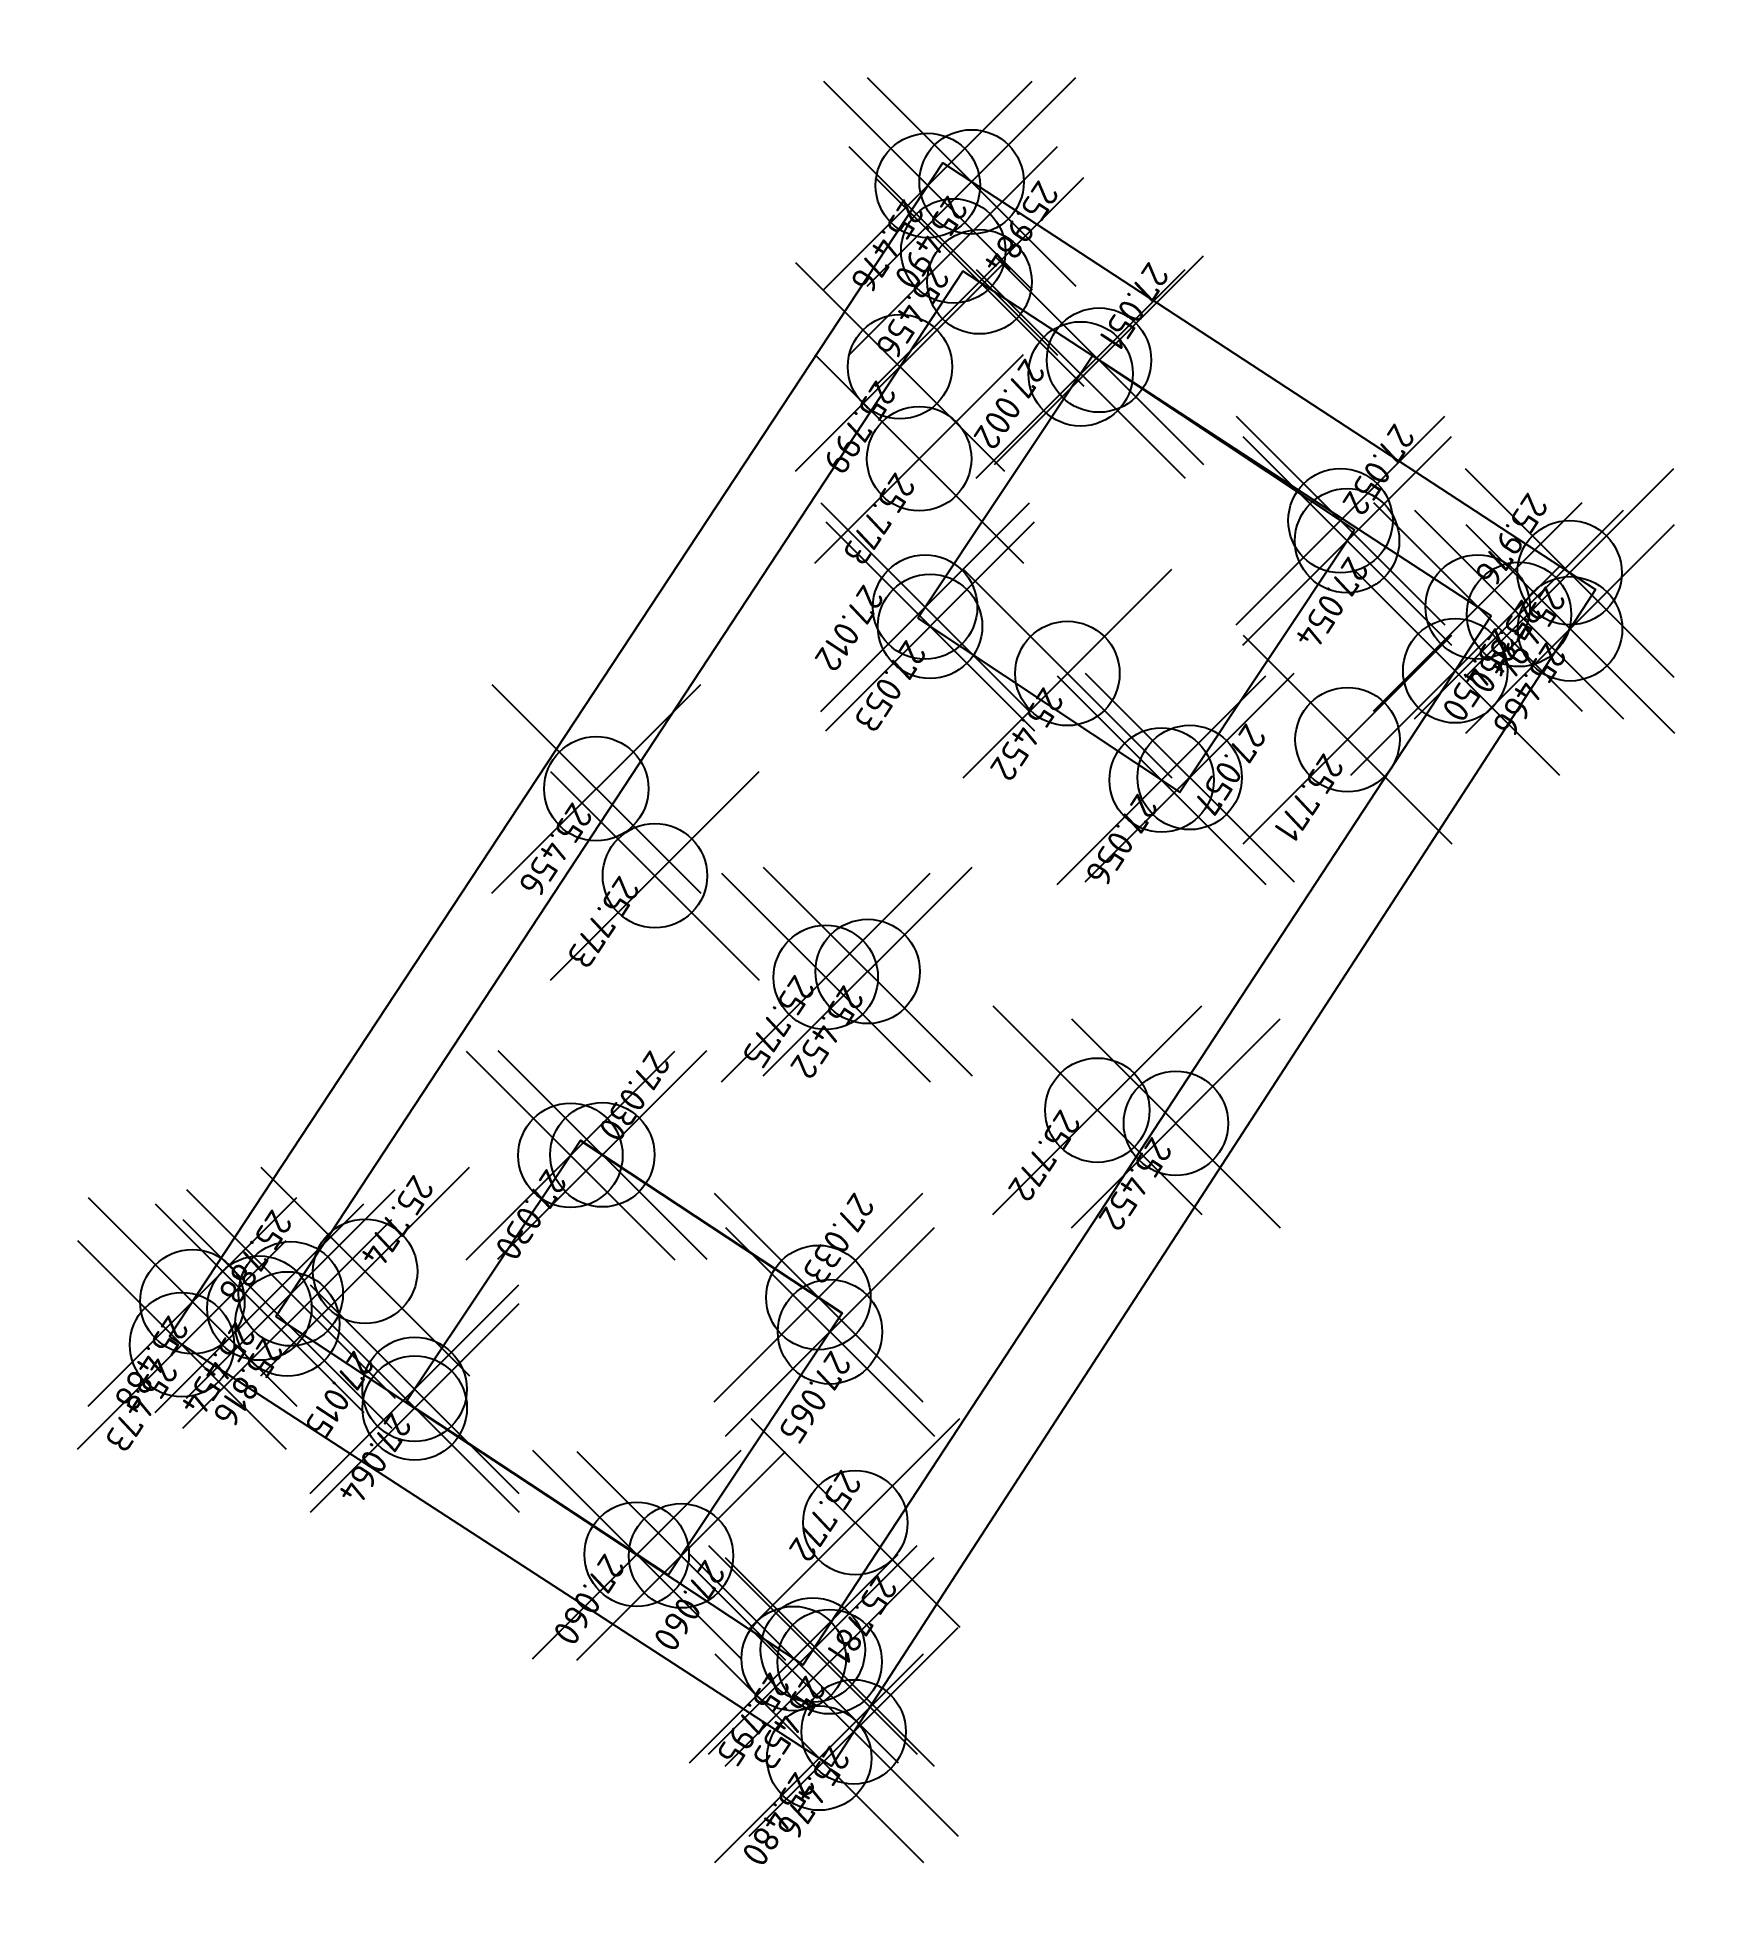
# Model space of a CAD drawing. Header units: millimetres. Extents: x 3214760 to 3224023, y 538957 to 542465.
# Drawn here: x 3221893.833 to 3221897.047, y 541101.701 to 541105.276 of the extents above; entities that cross this region are included whole.
import ezdxf

# ---------------------------------------------------------------- set-up
doc = ezdxf.new("R2010")
doc.units = ezdxf.units.MM
doc.header["$PDMODE"] = 35
doc.header["$PDSIZE"] = 0.2
doc.layers.add('Отметки фундамента', color=7, linetype='Continuous')
doc.layers.add('Фундамент', color=7, linetype='Continuous')
doc.styles.add('СПДС', font='isocpeur.ttf')

msp = doc.modelspace()

# ---------------------------------------------------------------- texts
at = {"layer": 'Отметки фундамента', "color": 2, "style": 'СПДС'}
for s, p in [('25.490', (3221895.5787, 541104.9767, 53.8356)), ('25.476', (3221895.4949, 541104.9697, 53.8223)), ('25.456', (3221895.5436, 541104.8444, 53.8019)), ('25.494', (3221896.7244, 541104.2276, 53.8404)), ('25.450', (3221896.6276, 541104.1476, 53.7959)), ('25.466', (3221896.7254, 541104.12, 53.8116)), ('25.452', (3221895.7624, 541104.0344, 53.7981)), ('25.456', (3221894.8597, 541103.8135, 53.8021)), ('25.452', (3221895.3797, 541103.4633, 53.798)), ('25.452', (3221895.9702, 541103.1722, 53.7977)), ('25.488', (3221894.0859, 541102.8303, 53.834)), ('25.454', (3221894.2143, 541102.818, 53.7999)), ('25.473', (3221894.0658, 541102.7479, 53.8193)), ('25.453', (3221895.3068, 541102.1401, 53.7992)), ('25.476', (3221895.3529, 541102.0059, 53.8224)), ('25.480', (3221895.2868, 541101.9554, 53.8257))]:
    msp.add_text(s, height=0.05, rotation=236.6461, dxfattribs=at).set_placement(p)
at = {"layer": 'Отметки фундамента', "color": 1, "style": 'СПДС'}
for s, p in [('25.984', (3221895.7528, 541105.0057, 54.3299)), ('27.051', (3221895.964, 541104.8493, 55.3967)), ('27.002', (3221895.7271, 541104.6643, 55.3475)), ('25.799', (3221895.4416, 541104.6223, 54.1449)), ('27.052', (3221896.435, 541104.5397, 55.3975)), ('25.773', (3221895.4783, 541104.4459, 54.1185)), ('25.976', (3221896.6903, 541104.407, 54.3216)), ('27.054', (3221896.3465, 541104.2846, 55.3997)), ('27.012', (3221895.4177, 541104.231, 55.3581)), ('25.860', (3221896.6784, 541104.2023, 54.2058)), ('27.053', (3221895.4992, 541104.1248, 55.3989)), ('27.057', (3221896.1503, 541103.9649, 55.4031)), ('25.771', (3221896.2991, 541103.9076, 54.1166)), ('27.056', (3221895.9428, 541103.8302, 55.4019)), ('25.773', (3221894.9498, 541103.673, 54.1191)), ('25.775', (3221895.2859, 541103.483, 54.1208)), ('27.030', (3221895.0086, 541103.3383, 55.3761)), ('25.772', (3221895.7948, 541103.225, 54.1183)), ('25.774', (3221894.5556, 541103.0997, 54.1196)), ('27.030', (3221894.8102, 541103.1108, 55.3761)), ('27.033', (3221895.3998, 541103.0658, 55.3788)), ('25.788', (3221894.2844, 541103.0334, 54.134)), ('25.816', (3221894.2678, 541102.7878, 54.1615)), ('27.015', (3221894.4411, 541102.7629, 80.8112)), ('27.065', (3221895.3552, 541102.7627, 55.4108)), ('27.064', (3221894.513, 541102.6445, 55.4097)), ('25.772', (3221895.3749, 541102.5347, 54.1183)), ('27.060', (3221894.9217, 541102.3737, 55.4064)), ('27.060', (3221895.114, 541102.362, 55.4062)), ('25.781', (3221895.4438, 541102.3341, 28.3322)), ('25.795', (3221895.2381, 541102.1463, 54.1407)), ('1', (3221895.2883, 541102.1134, 54.1407))]:
    msp.add_text(s, height=0.05, rotation=236.6461, dxfattribs=at).set_placement(p)

# ---------------------------------------------------------------- linework, layer by layer
at = {"layer": 'Отметки фундамента', "color": 2}
for p in [(3221895.5396, 541104.9921, 53.8223), (3221895.6234, 541104.9991, 53.8356), (3221895.5883, 541104.8668, 53.8019), (3221896.7691, 541104.25, 53.8404), (3221896.6723, 541104.17, 53.7959), (3221896.7701, 541104.1424, 53.8116), (3221895.8071, 541104.0568, 53.7981), (3221894.9044, 541103.8359, 53.8021), (3221895.4244, 541103.4857, 53.798), (3221896.0149, 541103.1946, 53.7977), (3221894.1306, 541102.8527, 53.834), (3221894.259, 541102.8404, 53.7999), (3221894.1105, 541102.7703, 53.8193), (3221895.3515, 541102.1626, 53.7992), (3221895.3976, 541102.0283, 53.8224), (3221895.3315, 541101.9779, 53.8257)]:
    msp.add_point(p, dxfattribs=at)
at = {"layer": 'Отметки фундамента', "color": 1}
for p in [(3221895.6386, 541104.8075, 54.3299), (3221895.4862, 541104.6447, 54.1449), (3221895.8324, 541104.631, 55.3475), (3221895.8676, 541104.6574, 55.3967), (3221895.523, 541104.4684, 54.1185), (3221896.3302, 541104.3498, 55.3975), (3221896.3429, 541104.3112, 55.3997), (3221895.5344, 541104.1841, 55.3581), (3221896.5932, 541104.1843, 54.3216), (3221895.5439, 541104.1472, 55.3989), (3221896.55, 541104.062, 54.2058), (3221896.3437, 541103.9301, 54.1166), (3221895.9875, 541103.8526, 55.4019), (3221896.0413, 541103.8575, 55.4031), (3221895.0167, 541103.6692, 54.1191), (3221895.3441, 541103.4743, 54.1208), (3221895.8644, 541103.2198, 54.1183), (3221894.8549, 541103.1332, 55.3761), (3221894.916, 541103.1343, 55.3761), (3221894.4616, 541102.9109, 54.1196), (3221894.3191, 541102.8679, 54.134), (3221895.33, 541102.8607, 55.3788), (3221894.3125, 541102.8102, 54.1615), (3221895.3521, 541102.795, 55.4108), (3221894.5562, 541102.6849, 55.3612), (3221894.5566, 541102.6491, 55.4097), (3221895.4007, 541102.4291, 54.1183), (3221894.9819, 541102.3684, 55.4064), (3221895.0668, 541102.3657, 55.4062), (3221895.2828, 541102.1688, 54.1407), (3221895.3193, 541102.1853, 54.1269)]:
    msp.add_point(p, dxfattribs=at)
at = {"layer": 'Фундамент'}
for points, elevation in [([(3221894.0865, 541102.7858), (3221895.5681, 541105.0353), (3221896.8188, 541104.2175), (3221895.355, 541101.9626)], 53.796), ([(3221895.6068, 541104.8282), (3221894.2907, 541102.8246), (3221895.3007, 541102.1569), (3221896.6191, 541104.1674)], 54.096)]:
    msp.add_lwpolyline(points, close=True, dxfattribs=dict(at, elevation=elevation))
at = {"layer": 'Фундамент', "lineweight": 30, "elevation": 53.396}
for points in [[(3221895.5203, 541104.1629), (3221896.0226, 541103.8293), (3221896.3568, 541104.3322), (3221895.8554, 541104.6655)], [(3221894.5397, 541102.6602), (3221895.0422, 541102.3286), (3221895.3757, 541102.8305), (3221894.8741, 541103.162)]]:
    msp.add_lwpolyline(points, close=True, dxfattribs=at)

msp.set_redraw_order([(e.dxf.handle, doc.entitydb.next_handle()) for e in msp.query("TEXT MTEXT ATTDEF DIMENSION ARC_DIMENSION")])  # texts and dimensions are drawn at this point

doc.saveas('drawing.dxf')
